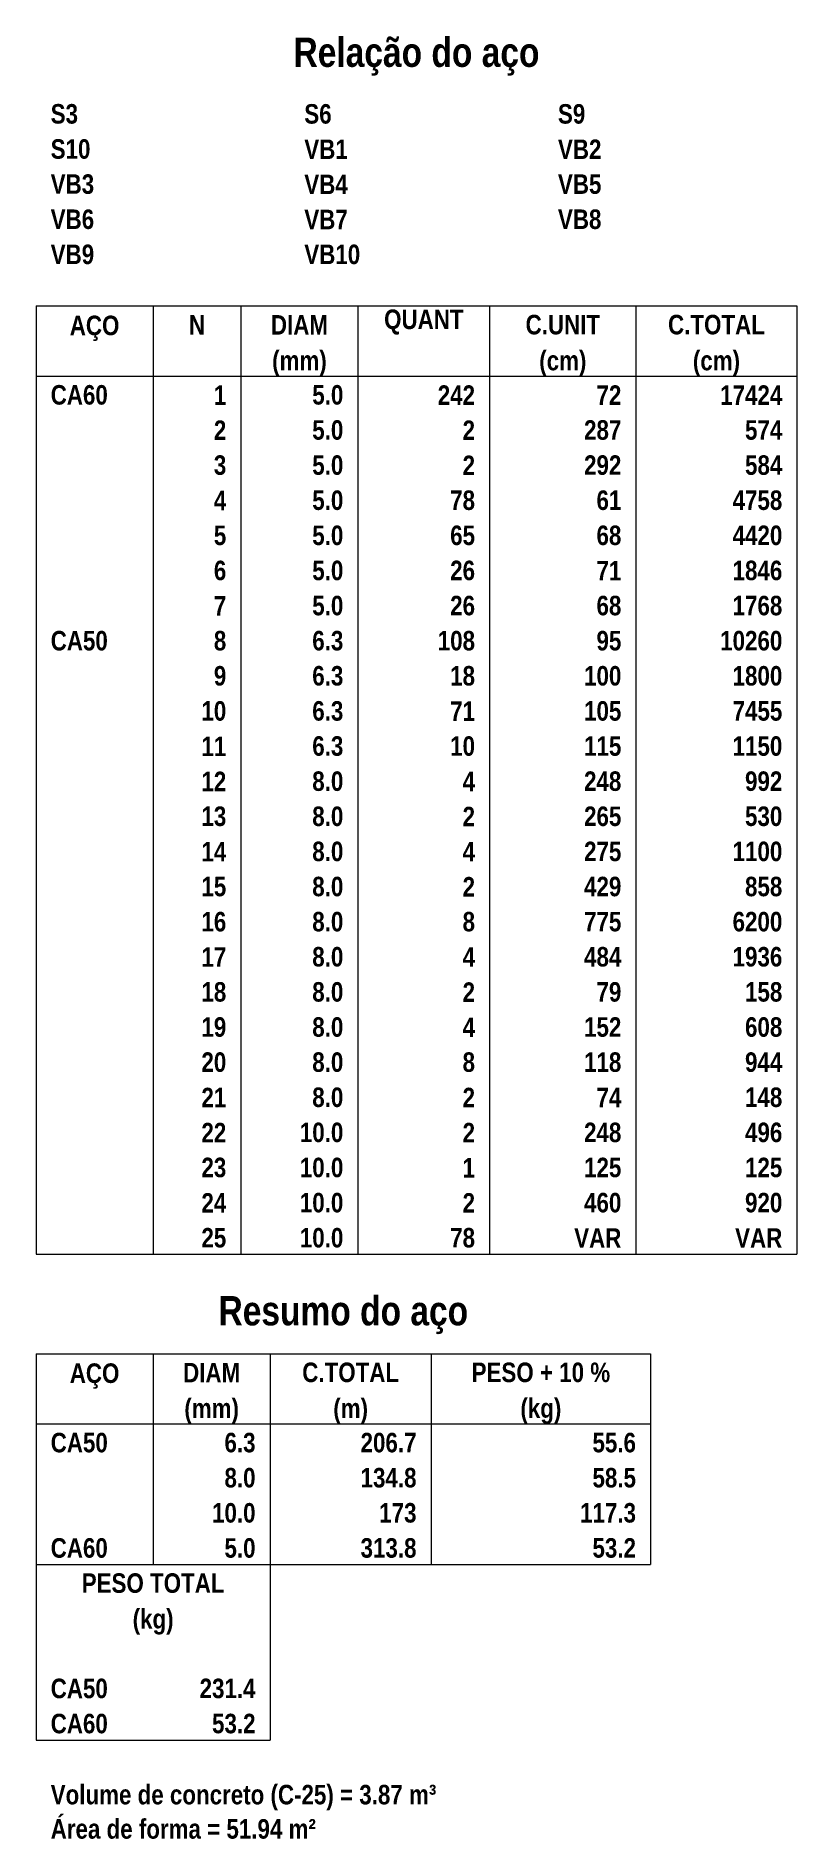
# Model space of a CAD drawing. Header units: millimetres. Extents: x 2249 to 2676, y -663 to -441.
# Drawn here: x 2397.79 to 2406.05, y -553.92 to -534.35 of the extents above; entities that cross this region are included whole.
import ezdxf

# ---------------------------------------------------------------- set-up
doc = ezdxf.new("R2010")
doc.units = ezdxf.units.MM
doc.header["$LTSCALE"] = 0.5
doc.header["$MEASUREMENT"] = 0
doc.layers.add('DT-Relação do aço', color=9, linetype='CONTINUOUS', lineweight=5)
doc.styles.add('ARIAL', font='ARIALNB.TTF')

msp = doc.modelspace()

# ---------------------------------------------------------------- texts
at = {"layer": 'DT-Relação do aço', "color": 7, "line_spacing_factor": 0.9, "style": 'ARIAL'}
for s, insert, char_height, width, attachment_point in [('Relação do aço', (2401.919, -534.7802), 0.3177, 5.33736, 8), ('S3', (2397.9477, -535.3033), 0.2118, 0.50832, 7), ('S6', (2400.7011, -535.3033), 0.2118, 0.50832, 7), ('S9', (2403.4545, -535.3033), 0.2118, 0.50832, 7), ('S10', (2397.9477, -535.6846), 0.2118, 0.76248, 7), ('VB1', (2400.7011, -535.6846), 0.2118, 0.76248, 7), ('VB2', (2403.4545, -535.6846), 0.2118, 0.76248, 7), ('VB3', (2397.9477, -536.0658), 0.2118, 0.76248, 7), ('VB4', (2400.7011, -536.0658), 0.2118, 0.76248, 7), ('VB5', (2403.4545, -536.0658), 0.2118, 0.76248, 7), ('VB6', (2397.9477, -536.4471), 0.2118, 0.76248, 7), ('VB7', (2400.7011, -536.4471), 0.2118, 0.76248, 7), ('VB8', (2403.4545, -536.4471), 0.2118, 0.76248, 7), ('VB9', (2397.9477, -536.8283), 0.2118, 0.76248, 7), ('VB10', (2400.7011, -536.8283), 0.2118, 1.01664, 7), ('AÇO', (2398.4243, -537.6607), 0.2118, 0.76248, 8), ('N', (2399.5362, -537.5908), 0.2118, 0.25416, 8), ('DIAM', (2400.6482, -537.5908), 0.2118, 1.01664, 8), ('QUANT', (2401.9984, -537.5908), 0.2118, 1.2708, 8), ('C.UNIT', (2403.5075, -537.5908), 0.2118, 1.52496, 8), ('C.TOTAL', (2405.1754, -537.5908), 0.2118, 1.77912, 8), ('(mm)', (2400.6482, -538.0419), 0.2118, 1.01664, 8), ('(cm)', (2403.5075, -538.0419), 0.2118, 1.01664, 8), ('(cm)', (2405.1754, -538.0419), 0.2118, 1.01664, 8), ('CA60', (2397.9477, -538.3533), 0.2118, 1.01664, 7), ('1', (2399.8539, -538.3533), 0.2118, 0.25416, 9), ('5.0', (2401.1247, -538.3533), 0.2118, 0.76248, 9), ('242', (2402.5544, -538.3533), 0.2118, 0.76248, 9), ('72', (2404.1429, -538.3533), 0.2118, 0.50832, 9), ('17424', (2405.8902, -538.3533), 0.2118, 1.2708, 9), ('2', (2399.8539, -538.7345), 0.2118, 0.25416, 9), ('5.0', (2401.1247, -538.7345), 0.2118, 0.76248, 9), ('2', (2402.5544, -538.7345), 0.2118, 0.25416, 9), ('287', (2404.1429, -538.7345), 0.2118, 0.76248, 9), ('574', (2405.8902, -538.7345), 0.2118, 0.76248, 9), ('3', (2399.8539, -539.1157), 0.2118, 0.25416, 9), ('5.0', (2401.1247, -539.1157), 0.2118, 0.76248, 9), ('2', (2402.5544, -539.1157), 0.2118, 0.25416, 9), ('292', (2404.1429, -539.1157), 0.2118, 0.76248, 9), ('584', (2405.8902, -539.1157), 0.2118, 0.76248, 9), ('4', (2399.8539, -539.497), 0.2118, 0.25416, 9), ('5.0', (2401.1247, -539.497), 0.2118, 0.76248, 9), ('78', (2402.5544, -539.497), 0.2118, 0.50832, 9), ('61', (2404.1429, -539.497), 0.2118, 0.50832, 9), ('4758', (2405.8902, -539.497), 0.2118, 1.01664, 9), ('5', (2399.8539, -539.8782), 0.2118, 0.25416, 9), ('5.0', (2401.1247, -539.8782), 0.2118, 0.76248, 9), ('65', (2402.5544, -539.8782), 0.2118, 0.50832, 9), ('68', (2404.1429, -539.8782), 0.2118, 0.50832, 9), ('4420', (2405.8902, -539.8782), 0.2118, 1.01664, 9), ('6', (2399.8539, -540.2595), 0.2118, 0.25416, 9), ('5.0', (2401.1247, -540.2595), 0.2118, 0.76248, 9), ('26', (2402.5544, -540.2595), 0.2118, 0.50832, 9), ('71', (2404.1429, -540.2595), 0.2118, 0.50832, 9), ('1846', (2405.8902, -540.2595), 0.2118, 1.01664, 9), ('7', (2399.8539, -540.6407), 0.2118, 0.25416, 9), ('5.0', (2401.1247, -540.6407), 0.2118, 0.76248, 9), ('26', (2402.5544, -540.6407), 0.2118, 0.50832, 9), ('68', (2404.1429, -540.6407), 0.2118, 0.50832, 9), ('1768', (2405.8902, -540.6407), 0.2118, 1.01664, 9), ('CA50', (2397.9477, -541.0219), 0.2118, 1.01664, 7), ('8', (2399.8539, -541.0219), 0.2118, 0.25416, 9), ('6.3', (2401.1247, -541.0219), 0.2118, 0.76248, 9), ('108', (2402.5544, -541.0219), 0.2118, 0.76248, 9), ('95', (2404.1429, -541.0219), 0.2118, 0.50832, 9), ('10260', (2405.8902, -541.0219), 0.2118, 1.2708, 9), ('9', (2399.8539, -541.4032), 0.2118, 0.25416, 9), ('6.3', (2401.1247, -541.4032), 0.2118, 0.76248, 9), ('18', (2402.5544, -541.4032), 0.2118, 0.50832, 9), ('100', (2404.1429, -541.4032), 0.2118, 0.76248, 9), ('1800', (2405.8902, -541.4032), 0.2118, 1.01664, 9), ('10', (2399.8539, -541.7844), 0.2118, 0.50832, 9), ('6.3', (2401.1247, -541.7844), 0.2118, 0.76248, 9), ('71', (2402.5544, -541.7844), 0.2118, 0.50832, 9), ('105', (2404.1429, -541.7844), 0.2118, 0.76248, 9), ('7455', (2405.8902, -541.7844), 0.2118, 1.01664, 9), ('11', (2399.8539, -542.1657), 0.2118, 0.50832, 9), ('6.3', (2401.1247, -542.1657), 0.2118, 0.76248, 9), ('10', (2402.5544, -542.1657), 0.2118, 0.50832, 9), ('115', (2404.1429, -542.1657), 0.2118, 0.76248, 9), ('1150', (2405.8902, -542.1657), 0.2118, 1.01664, 9), ('12', (2399.8539, -542.5469), 0.2118, 0.50832, 9), ('8.0', (2401.1247, -542.5469), 0.2118, 0.76248, 9), ('4', (2402.5544, -542.5469), 0.2118, 0.25416, 9), ('248', (2404.1429, -542.5469), 0.2118, 0.76248, 9), ('992', (2405.8902, -542.5469), 0.2118, 0.76248, 9), ('13', (2399.8539, -542.9281), 0.2118, 0.50832, 9), ('8.0', (2401.1247, -542.9281), 0.2118, 0.76248, 9), ('2', (2402.5544, -542.9281), 0.2118, 0.25416, 9), ('265', (2404.1429, -542.9281), 0.2118, 0.76248, 9), ('530', (2405.8902, -542.9281), 0.2118, 0.76248, 9), ('14', (2399.8539, -543.3094), 0.2118, 0.50832, 9), ('8.0', (2401.1247, -543.3094), 0.2118, 0.76248, 9), ('4', (2402.5544, -543.3094), 0.2118, 0.25416, 9), ('275', (2404.1429, -543.3094), 0.2118, 0.76248, 9), ('1100', (2405.8902, -543.3094), 0.2118, 1.01664, 9), ('15', (2399.8539, -543.6906), 0.2118, 0.50832, 9), ('8.0', (2401.1247, -543.6906), 0.2118, 0.76248, 9), ('2', (2402.5544, -543.6906), 0.2118, 0.25416, 9), ('429', (2404.1429, -543.6906), 0.2118, 0.76248, 9), ('858', (2405.8902, -543.6906), 0.2118, 0.76248, 9), ('16', (2399.8539, -544.0719), 0.2118, 0.50832, 9), ('8.0', (2401.1247, -544.0719), 0.2118, 0.76248, 9), ('8', (2402.5544, -544.0719), 0.2118, 0.25416, 9), ('775', (2404.1429, -544.0719), 0.2118, 0.76248, 9), ('6200', (2405.8902, -544.0719), 0.2118, 1.01664, 9), ('17', (2399.8539, -544.4531), 0.2118, 0.50832, 9), ('8.0', (2401.1247, -544.4531), 0.2118, 0.76248, 9), ('4', (2402.5544, -544.4531), 0.2118, 0.25416, 9), ('484', (2404.1429, -544.4531), 0.2118, 0.76248, 9), ('1936', (2405.8902, -544.4531), 0.2118, 1.01664, 9), ('18', (2399.8539, -544.8343), 0.2118, 0.50832, 9), ('8.0', (2401.1247, -544.8343), 0.2118, 0.76248, 9), ('2', (2402.5544, -544.8343), 0.2118, 0.25416, 9), ('79', (2404.1429, -544.8343), 0.2118, 0.50832, 9), ('158', (2405.8902, -544.8343), 0.2118, 0.76248, 9), ('19', (2399.8539, -545.2156), 0.2118, 0.50832, 9), ('8.0', (2401.1247, -545.2156), 0.2118, 0.76248, 9), ('4', (2402.5544, -545.2156), 0.2118, 0.25416, 9), ('152', (2404.1429, -545.2156), 0.2118, 0.76248, 9), ('608', (2405.8902, -545.2156), 0.2118, 0.76248, 9), ('20', (2399.8539, -545.5968), 0.2118, 0.50832, 9), ('8.0', (2401.1247, -545.5968), 0.2118, 0.76248, 9), ('8', (2402.5544, -545.5968), 0.2118, 0.25416, 9), ('118', (2404.1429, -545.5968), 0.2118, 0.76248, 9), ('944', (2405.8902, -545.5968), 0.2118, 0.76248, 9), ('21', (2399.8539, -545.9781), 0.2118, 0.50832, 9), ('8.0', (2401.1247, -545.9781), 0.2118, 0.76248, 9), ('2', (2402.5544, -545.9781), 0.2118, 0.25416, 9), ('74', (2404.1429, -545.9781), 0.2118, 0.50832, 9), ('148', (2405.8902, -545.9781), 0.2118, 0.76248, 9), ('22', (2399.8539, -546.3593), 0.2118, 0.50832, 9), ('10.0', (2401.1247, -546.3593), 0.2118, 1.01664, 9), ('2', (2402.5544, -546.3593), 0.2118, 0.25416, 9), ('248', (2404.1429, -546.3593), 0.2118, 0.76248, 9), ('496', (2405.8902, -546.3593), 0.2118, 0.76248, 9), ('23', (2399.8539, -546.7405), 0.2118, 0.50832, 9), ('10.0', (2401.1247, -546.7405), 0.2118, 1.01664, 9), ('1', (2402.5544, -546.7405), 0.2118, 0.25416, 9), ('125', (2404.1429, -546.7405), 0.2118, 0.76248, 9), ('125', (2405.8902, -546.7405), 0.2118, 0.76248, 9), ('24', (2399.8539, -547.1218), 0.2118, 0.50832, 9), ('10.0', (2401.1247, -547.1218), 0.2118, 1.01664, 9), ('2', (2402.5544, -547.1218), 0.2118, 0.25416, 9), ('460', (2404.1429, -547.1218), 0.2118, 0.76248, 9), ('920', (2405.8902, -547.1218), 0.2118, 0.76248, 9), ('25', (2399.8539, -547.503), 0.2118, 0.50832, 9), ('10.0', (2401.1247, -547.503), 0.2118, 1.01664, 9), ('78', (2402.5544, -547.503), 0.2118, 0.50832, 9), ('VAR', (2404.1429, -547.503), 0.2118, 0.76248, 9), ('VAR', (2405.8902, -547.503), 0.2118, 0.76248, 9), ('Resumo do aço', (2401.1247, -548.4413), 0.3177, 4.95612, 8), ('AÇO', (2398.4243, -549.0343), 0.2118, 0.76248, 8), ('DIAM', (2399.6951, -548.9644), 0.2118, 1.01664, 8), ('C.TOTAL', (2401.2042, -548.9644), 0.2118, 1.77912, 8), ('PESO + 10 %', (2403.2692, -548.9644), 0.2118, 2.79576, 8), ('(mm)', (2399.6951, -549.4156), 0.2118, 1.01664, 8), ('(m)', (2401.2042, -549.4156), 0.2118, 0.76248, 8), ('(kg)', (2403.2692, -549.4156), 0.2118, 1.01664, 8), ('CA50', (2397.9477, -549.7269), 0.2118, 1.01664, 7), ('6.3', (2400.1716, -549.7269), 0.2118, 0.76248, 9), ('206.7', (2401.919, -549.7269), 0.2118, 1.2708, 9), ('55.6', (2404.3017, -549.7269), 0.2118, 1.01664, 9), ('8.0', (2400.1716, -550.1082), 0.2118, 0.76248, 9), ('134.8', (2401.919, -550.1082), 0.2118, 1.2708, 9), ('58.5', (2404.3017, -550.1082), 0.2118, 1.01664, 9), ('10.0', (2400.1716, -550.4894), 0.2118, 1.01664, 9), ('173', (2401.919, -550.4894), 0.2118, 0.76248, 9), ('117.3', (2404.3017, -550.4894), 0.2118, 1.2708, 9), ('CA60', (2397.9477, -550.8706), 0.2118, 1.01664, 7), ('5.0', (2400.1716, -550.8706), 0.2118, 0.76248, 9), ('313.8', (2401.919, -550.8706), 0.2118, 1.2708, 9), ('53.2', (2404.3017, -550.8706), 0.2118, 1.01664, 9), ('PESO TOTAL', (2399.0597, -551.2519), 0.2118, 2.5416, 8), ('(kg)', (2399.0597, -551.703), 0.2118, 1.01664, 8), ('CA50', (2397.9477, -552.3956), 0.2118, 1.01664, 7), ('231.4', (2400.1716, -552.3956), 0.2118, 1.2708, 9), ('CA60', (2397.9477, -552.7768), 0.2118, 1.01664, 7), ('53.2', (2400.1716, -552.7768), 0.2118, 1.01664, 9), ('Volume de concreto (C-25) = 3.87 m³', (2397.9477, -553.6092), 0.2118, 8.8956, 7), ('Área de forma = 51.94 m²', (2397.9477, -553.9206), 0.2118, 6.09984, 7)]:
    msp.add_mtext(s, dxfattribs=dict(at, insert=insert, char_height=char_height, width=width, attachment_point=attachment_point))

# ---------------------------------------------------------------- linework, layer by layer
at = {"layer": 'DT-Relação do aço', "linetype": 'Continuous'}
for p, q in [((2397.7889, -537.2794), (2406.0491, -537.2794)), ((2397.7889, -537.2794), (2397.7889, -538.0419)), ((2399.0597, -537.2794), (2399.0597, -538.0419)), ((2400.0128, -537.2794), (2400.0128, -538.0419)), ((2401.2836, -537.2794), (2401.2836, -538.0419)), ((2402.7132, -537.2794), (2402.7132, -538.0419)), ((2404.3017, -537.2794), (2404.3017, -538.0419)), ((2406.0491, -537.2794), (2406.0491, -538.0419)), ((2397.7889, -538.0419), (2406.0491, -538.0419)), ((2397.7889, -538.0419), (2397.7889, -547.5729)), ((2399.0597, -538.0419), (2399.0597, -547.5729)), ((2400.0128, -538.0419), (2400.0128, -547.5729)), ((2401.2836, -538.0419), (2401.2836, -547.5729)), ((2402.7132, -538.0419), (2402.7132, -547.5729)), ((2404.3017, -538.0419), (2404.3017, -547.5729)), ((2406.0491, -538.0419), (2406.0491, -547.5729)), ((2397.7889, -547.5729), (2406.0491, -547.5729)), ((2397.7889, -548.6531), (2404.4606, -548.6531)), ((2397.7889, -548.6531), (2397.7889, -549.4156)), ((2399.0597, -548.6531), (2399.0597, -549.4156)), ((2400.3305, -548.6531), (2400.3305, -549.4156)), ((2402.0778, -548.6531), (2402.0778, -549.4156)), ((2404.4606, -548.6531), (2404.4606, -549.4156)), ((2397.7889, -549.4156), (2404.4606, -549.4156)), ((2397.7889, -549.4156), (2397.7889, -550.9405)), ((2399.0597, -549.4156), (2399.0597, -550.9405)), ((2400.3305, -549.4156), (2400.3305, -550.9405)), ((2402.0778, -549.4156), (2402.0778, -550.9405)), ((2404.4606, -549.4156), (2404.4606, -550.9405)), ((2397.7889, -550.9405), (2404.4606, -550.9405)), ((2397.7889, -550.9405), (2397.7889, -552.0843)), ((2400.3305, -550.9405), (2400.3305, -552.0843)), ((2397.7889, -552.0843), (2397.7889, -552.8467)), ((2400.3305, -552.0843), (2400.3305, -552.8467)), ((2397.7889, -552.8467), (2400.3305, -552.8467))]:
    msp.add_line(p, q, dxfattribs=at)

msp.set_redraw_order([(e.dxf.handle, doc.entitydb.next_handle()) for e in msp.query("TEXT MTEXT ATTDEF DIMENSION ARC_DIMENSION")])  # texts and dimensions are drawn at this point

doc.saveas('drawing.dxf')
